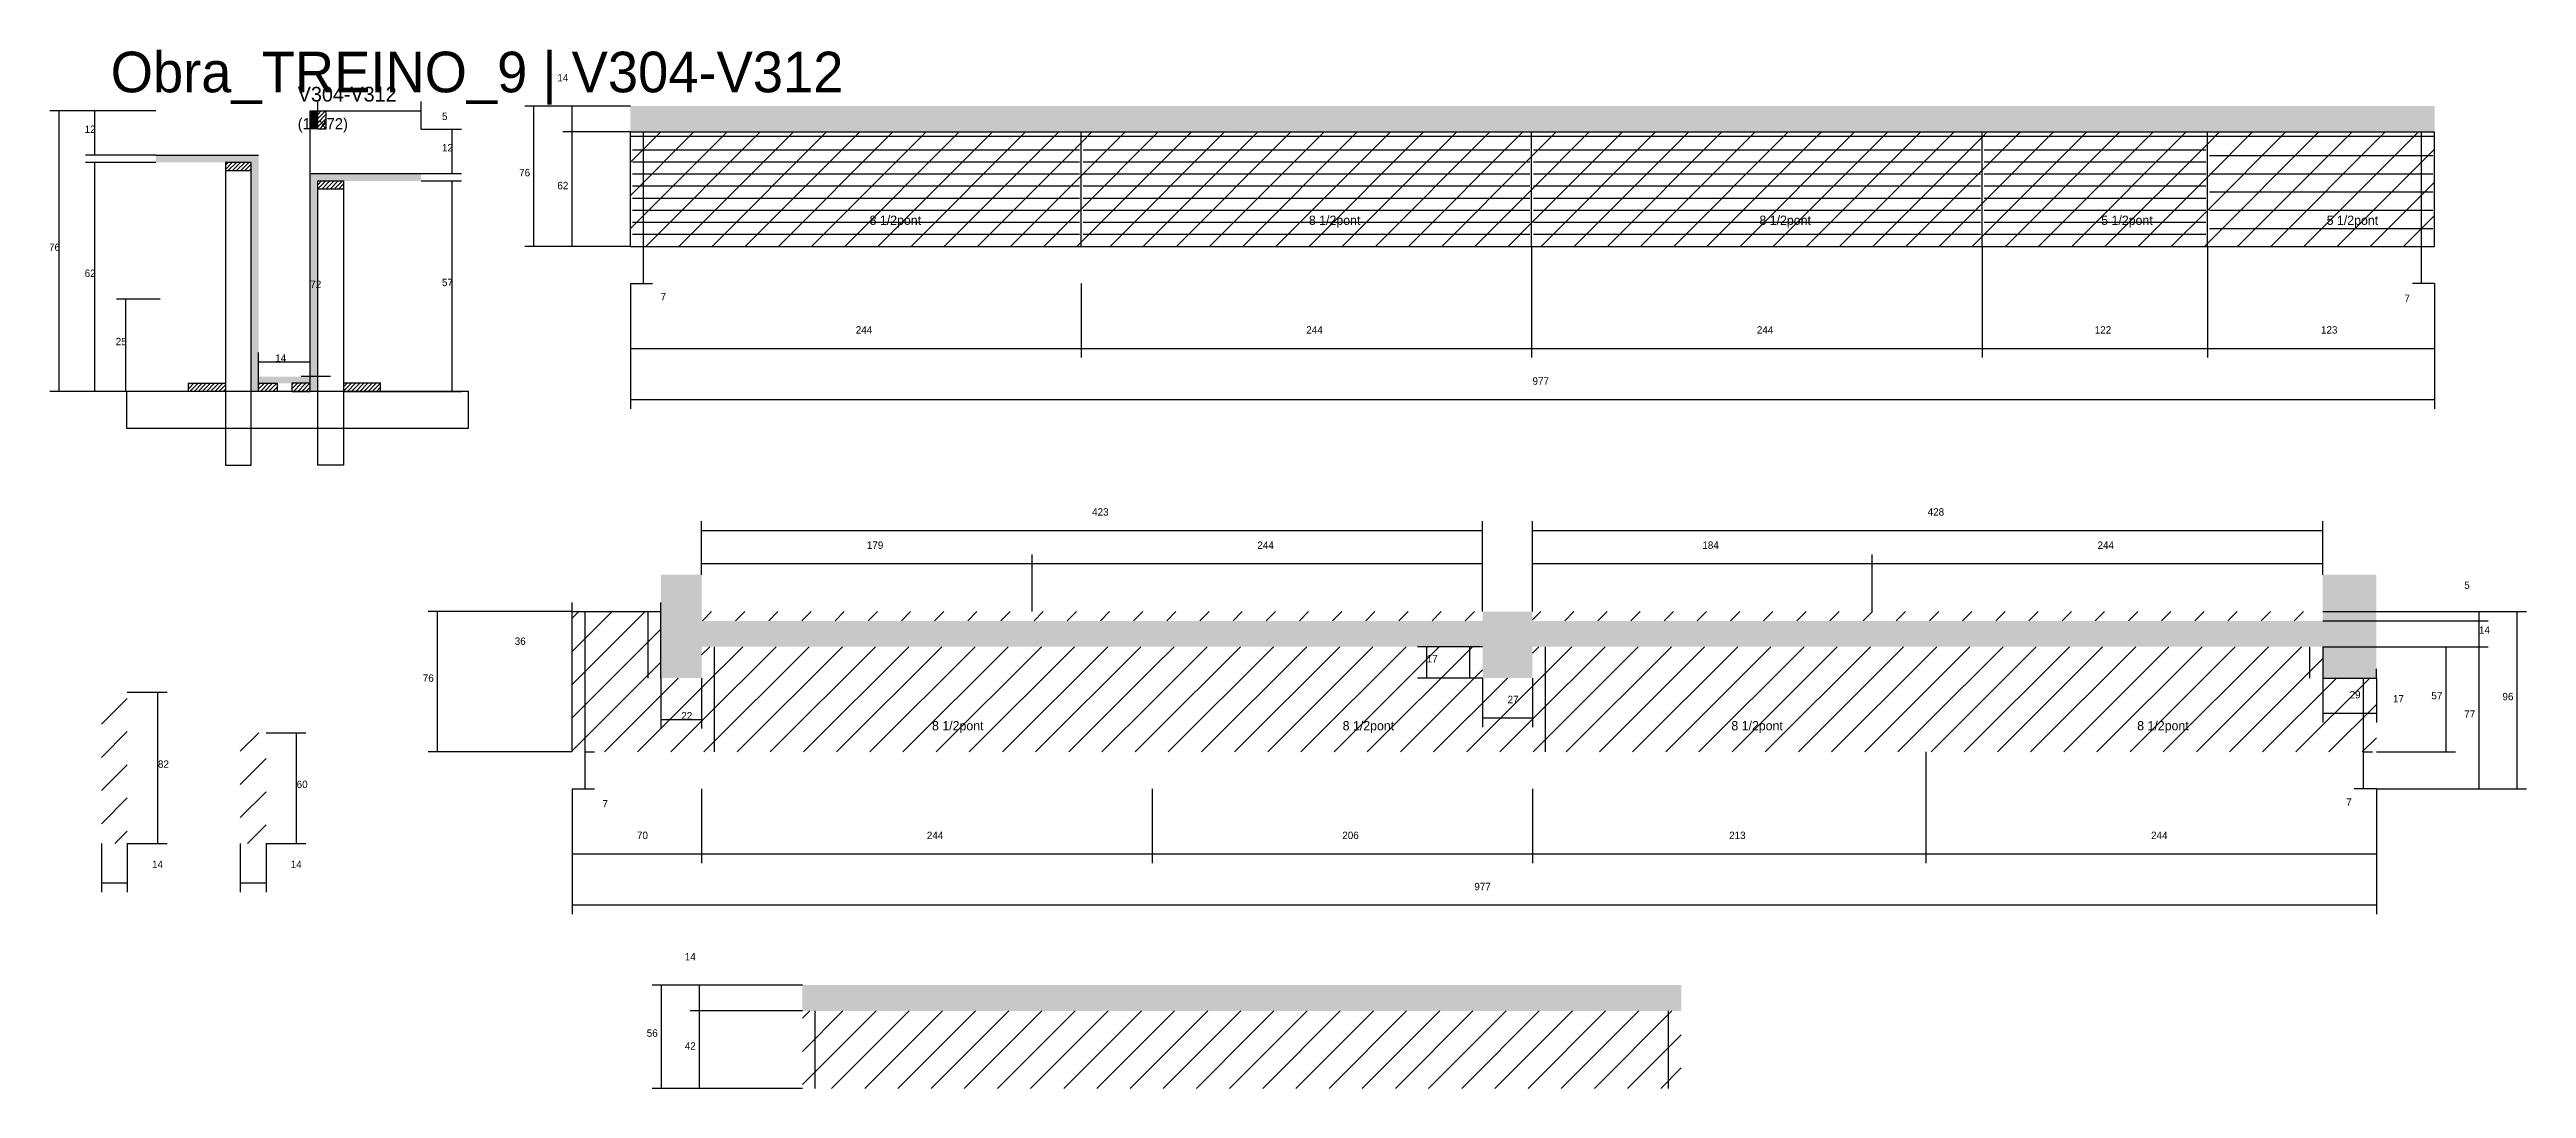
# Model space of a CAD drawing. Header units: metres. Extents: x -41 to 34800, y -36000 to 1848.
# Drawn here: x 2947 to 4288, y -33000 to -32437 of the extents above; entities that cross this region are included whole.
import ezdxf

# ---------------------------------------------------------------- set-up
doc = ezdxf.new("R2010")
doc.units = ezdxf.units.M
for name, color, linetype in [('COTA', 4, 'Continuous'), ('Cota Seção (2x)', 4, 'Continuous'), ('Hachura', 253, 'Continuous'), ('LABEL_ID', 3, 'Continuous'), ('Madeira', 126, 'Continuous'), ('NOMENCLATURA', 7, 'Continuous'), ('Painéis', 200, 'Continuous'), ('SARR_2.2x7', 40, 'Continuous'), ('Texto Seção', 7, 'Continuous')]:
    doc.layers.add(name, color=color, linetype=linetype)

msp = doc.modelspace()

# ---------------------------------------------------------------- texts
at = {"layer": 'COTA'}
for s, p in [('14', (3221.9, -32454.1)), ('5', (3159.4, -32475)), ('12', (2965.9, -32482)), ('12', (3159.4, -32492)), ('76', (3201.2, -32505.5)), ('62', (3221.9, -32512.5)), ('76', (2946.6, -32546)), ('62', (2965.9, -32560)), ('57', (3159.4, -32565)), ('7', (3277.8, -32572.7)), ('7', (4222.2, -32573.6)), ('25', (2982.7, -32597)), ('244', (3383.5, -32590.7)), ('244', (3627.5, -32590.7)), ('244', (3871.5, -32590.7)), ('122', (4054.5, -32590.7)), ('123', (4177, -32590.7)), ('977', (3750, -32618.4)), ('423', (3511.5, -32689.3)), ('428', (3964, -32689.3)), ('179', (3389.5, -32707.3)), ('244', (3601, -32707.3)), ('184', (3842, -32707.3)), ('244', (4056, -32707.3)), ('5', (4254.6, -32729)), ('36', (3198.8, -32759.3)), ('14', (4262.6, -32753.3)), ('17', (3692.7, -32768.8)), ('76', (3149, -32779.3)), ('29', (4192.5, -32788.3)), ('22', (3289, -32799.7)), ('27', (3736.5, -32790.9)), ('17', (4216, -32790.5)), ('57', (4236.8, -32788.8)), ('77', (4254.6, -32798.8)), ('96', (4275.3, -32789.3)), ('82', (3005.6, -32825.9)), ('60', (3080.7, -32836.9)), ('7', (3246.3, -32847.4)), ('7', (4190.7, -32846.5)), ('70', (3265, -32864.5)), ('244', (3422, -32864.5)), ('206', (3647, -32864.5)), ('213', (3856.5, -32864.5)), ('244', (4085, -32864.5)), ('14', (3002.4, -32880.2)), ('14', (3077.5, -32880.2)), ('977', (3718.5, -32892.2)), ('14', (3290.9, -32930.2)), ('56', (3270.3, -32971.6)), ('42', (3290.9, -32978.6))]:
    msp.add_text(s, height=4, dxfattribs=at).set_placement(p)
at = {"layer": 'Cota Seção (2x)'}
for s, p in [('72', (3088.1, -32566)), ('14', (3069.1, -32606))]:
    msp.add_text(s, height=4, dxfattribs=at).set_placement(p)
at = {"layer": 'LABEL_ID'}
msp.add_text('Obra_TREINO_9 | V304-V312', height=22, dxfattribs=at).set_placement((2980, -32460))
at = {"layer": 'NOMENCLATURA'}
for s, p in [('8 1/2pont', (3391, -32531.8)), ('8 1/2pont', (3628.9, -32531.8)), ('8 1/2pont', (3872.9, -32531.8)), ('5 1/2pont', (4058, -32531.8)), ('5 1/2pont', (4180.1, -32531.8)), ('8 1/2pont', (3424.8, -32805.6)), ('8 1/2pont', (3647.2, -32805.6)), ('8 1/2pont', (3857.7, -32805.6)), ('8 1/2pont', (4077.5, -32805.6))]:
    msp.add_text(s, height=5, dxfattribs=at).set_placement(p)
at = {"layer": 'Texto Seção'}
for s, height, p in [('V304-V312', 8, (3081.3, -32465)), ('(14x72)', 6, (3081.3, -32480))]:
    msp.add_text(s, height=height, dxfattribs=at).set_placement(p)

# ---------------------------------------------------------------- hatches: boundary and pattern name
at = {"layer": 'COTA'}
h = msp.add_hatch(dxfattribs=at)
h.set_pattern_fill('AR-CONC', scale=0.03)
h.paths.add_polyline_path([(3261.5, -32467.5), (3261.5, -32481.5), (4238.5, -32481.5), (4238.5, -32467.5)])
h = msp.add_hatch(dxfattribs=at)
h.set_pattern_fill('AR-CONC', scale=0.03)
h.paths.add_polyline_path([(3723, -32777.3), (3750, -32777.3), (3750, -32760.3), (4178, -32760.3), (4178, -32777.3), (4207, -32777.3), (4207, -32721.3), (4178, -32721.3), (4178, -32741.3), (4178, -32746.3), (3750, -32746.3), (3750, -32741.3), (3723, -32741.3), (3723, -32746.3), (3300, -32746.3), (3300, -32741.3), (3300, -32721.3), (3278, -32721.3), (3278, -32741.3), (3278, -32777.3), (3300, -32777.3), (3300, -32760.3), (3723, -32760.3)])
h = msp.add_hatch(dxfattribs=at)
h.set_pattern_fill('AR-CONC', scale=0.03)
h.paths.add_polyline_path([(3354.6, -32943.6), (3354.6, -32957.6), (3830.6, -32957.6), (3830.6, -32943.6)])
at = {"layer": 'Hachura'}
h = msp.add_hatch(color=8, dxfattribs=at)
h.dxf.hatch_style = 1
h.paths.add_polyline_path([(3092.1, -32470), (3088.1, -32470), (3088.1, -32470), (3088.1, -32480), (3088.1, -32480), (3092.1, -32480), (3092.1, -32480), (3092.1, -32470)])
h = msp.add_hatch(dxfattribs=at)
h.set_pattern_fill('ANSI31', scale=0.5)
h.paths.add_polyline_path([(3096.5, -32480), (3092.1, -32480), (3092.1, -32480), (3092.1, -32470), (3092.1, -32470), (3096.5, -32470), (3096.5, -32470), (3096.5, -32480)])
h = msp.add_hatch(dxfattribs=at)
h.set_pattern_fill('ANSI31', scale=4)
h.paths.add_polyline_path([(3505.5, -32481.5), (3261.5, -32481.5), (3261.5, -32543.5), (3505.5, -32543.5)])
h = msp.add_hatch(dxfattribs=at)
h.set_pattern_fill('ANSI31', scale=4)
h.paths.add_polyline_path([(3749.5, -32543.5), (3749.5, -32481.5), (3505.5, -32481.5), (3505.5, -32543.5)])
h = msp.add_hatch(dxfattribs=at)
h.set_pattern_fill('ANSI31', scale=4)
h.paths.add_polyline_path([(3993.5, -32543.5), (3993.5, -32481.5), (3749.5, -32481.5), (3749.5, -32543.5)])
h = msp.add_hatch(dxfattribs=at)
h.set_pattern_fill('ANSI31', scale=4)
h.paths.add_polyline_path([(3993.5, -32481.5), (3993.5, -32543.5), (4115.5, -32543.5), (4115.5, -32481.5)])
h = msp.add_hatch(dxfattribs=at)
h.set_pattern_fill('ANSI31', scale=4)
h.paths.add_polyline_path([(4115.5, -32543.5), (4238.5, -32543.5), (4238.5, -32481.5), (4115.5, -32481.5)])
h = msp.add_hatch(color=8, dxfattribs=at)
h.dxf.hatch_style = 1
h.paths.add_polyline_path([(3060.1, -32498), (3060.1, -32494), (3060.1, -32494), (3004.5, -32494), (3004.5, -32494), (3004.5, -32498), (3004.5, -32498), (3060.1, -32498)])
h = msp.add_hatch(dxfattribs=at)
h.set_pattern_fill('ANSI31', scale=0.5)
h.paths.add_polyline_path([(3056.1, -32502.4), (3056.1, -32498), (3056.1, -32498), (3042.1, -32498), (3042.1, -32498), (3042.1, -32502.4), (3042.1, -32502.4), (3056.1, -32502.4)])
h = msp.add_hatch(color=8, dxfattribs=at)
h.dxf.hatch_style = 1
h.paths.add_polyline_path([(3056.1, -32498), (3060.1, -32498), (3060.1, -32498), (3060.1, -32622), (3060.1, -32622), (3056.1, -32622), (3056.1, -32622), (3056.1, -32498)])
h = msp.add_hatch(color=8, dxfattribs=at)
h.dxf.hatch_style = 1
h.paths.add_polyline_path([(3148.1, -32508), (3148.1, -32504), (3148.1, -32504), (3088.1, -32504), (3088.1, -32504), (3088.1, -32508), (3088.1, -32508), (3148.1, -32508)])
h = msp.add_hatch(color=8, dxfattribs=at)
h.dxf.hatch_style = 1
h.paths.add_polyline_path([(3092.1, -32508), (3088.1, -32508), (3088.1, -32508), (3088.1, -32622), (3088.1, -32622), (3092.1, -32622), (3092.1, -32622), (3092.1, -32508)])
h = msp.add_hatch(dxfattribs=at)
h.set_pattern_fill('ANSI31', scale=0.5)
h.paths.add_polyline_path([(3092.1, -32512.4), (3092.1, -32508), (3092.1, -32508), (3106.1, -32508), (3106.1, -32508), (3106.1, -32512.4), (3106.1, -32512.4), (3092.1, -32512.4)])
h = msp.add_hatch(dxfattribs=at)
h.set_pattern_fill('ANSI31', scale=0.5)
h.paths.add_polyline_path([(3022.1, -32622), (3022.1, -32617.6), (3022.1, -32617.6), (3042.1, -32617.6), (3042.1, -32617.6), (3042.1, -32622), (3042.1, -32622), (3022.1, -32622)])
h = msp.add_hatch(color=8, dxfattribs=at)
h.dxf.hatch_style = 1
h.paths.add_polyline_path([(3088.1, -32617.6), (3088.1, -32614), (3088.1, -32614), (3060.1, -32614), (3060.1, -32614), (3060.1, -32617.6), (3060.1, -32617.6), (3088.1, -32617.6)])
h = msp.add_hatch(dxfattribs=at)
h.set_pattern_fill('ANSI31', scale=0.5)
h.paths.add_polyline_path([(3060.1, -32622), (3060.1, -32617.6), (3060.1, -32617.6), (3070.1, -32617.6), (3070.1, -32617.6), (3070.1, -32622), (3070.1, -32622), (3060.1, -32622)])
h = msp.add_hatch(dxfattribs=at)
h.set_pattern_fill('ANSI31', scale=0.5)
h.paths.add_polyline_path([(3088.1, -32622), (3088.1, -32617.6), (3088.1, -32617.6), (3078.1, -32617.6), (3078.1, -32617.6), (3078.1, -32622), (3078.1, -32622), (3088.1, -32622)])
h = msp.add_hatch(dxfattribs=at)
h.set_pattern_fill('ANSI31', scale=0.5)
h.paths.add_polyline_path([(3126.1, -32622), (3126.1, -32617.6), (3126.1, -32617.6), (3106.1, -32617.6), (3106.1, -32617.6), (3106.1, -32622), (3106.1, -32622), (3126.1, -32622)])
h = msp.add_hatch(dxfattribs=at)
h.set_pattern_fill('ANSI31', scale=4)
h.paths.add_polyline_path([(3230, -32741.3), (3230, -32817.3), (3300, -32817.3), (3300, -32777.3), (3278, -32777.3), (3278, -32741.3)])
h = msp.add_hatch(dxfattribs=at)
h.set_pattern_fill('ANSI31', scale=4)
h.paths.add_polyline_path([(3300, -32741.3), (3300, -32746.3), (3479, -32746.3), (3479, -32741.3)])
h = msp.add_hatch(dxfattribs=at)
h.set_pattern_fill('ANSI31', scale=4)
h.paths.add_polyline_path([(3479, -32741.3), (3479, -32746.3), (3723, -32746.3), (3723, -32741.3)])
h = msp.add_hatch(dxfattribs=at)
h.set_pattern_fill('ANSI31', scale=4)
h.paths.add_polyline_path([(3750, -32741.3), (3750, -32746.3), (3934, -32746.3), (3934, -32741.3)])
h = msp.add_hatch(dxfattribs=at)
h.set_pattern_fill('ANSI31', scale=4)
h.paths.add_polyline_path([(3934, -32741.3), (3934, -32746.3), (4178, -32746.3), (4178, -32741.3)])
h = msp.add_hatch(dxfattribs=at)
h.set_pattern_fill('ANSI31', scale=4)
h.paths.add_polyline_path([(3544, -32817.3), (3544, -32760.3), (3300, -32760.3), (3300, -32777.3), (3300, -32817.3)])
h = msp.add_hatch(dxfattribs=at)
h.set_pattern_fill('ANSI31', scale=4)
h.paths.add_polyline_path([(3750, -32817.3), (3750, -32777.3), (3723, -32777.3), (3723, -32760.3), (3544, -32760.3), (3544, -32817.3)])
h = msp.add_hatch(dxfattribs=at)
h.set_pattern_fill('ANSI31', scale=4)
h.paths.add_polyline_path([(3750, -32760.3), (3750, -32817.3), (3963, -32817.3), (3963, -32760.3)])
h = msp.add_hatch(dxfattribs=at)
h.set_pattern_fill('ANSI31', scale=4)
h.paths.add_polyline_path([(3963, -32760.3), (3963, -32817.3), (4207, -32817.3), (4207, -32777.3), (4178, -32777.3), (4178, -32760.3)])
h = msp.add_hatch(dxfattribs=at)
h.set_pattern_fill('ANSI31', scale=4)
h.paths.add_polyline_path([(2989, -32784.9), (2975, -32784.9), (2975, -32866.9), (2989, -32866.9)])
h = msp.add_hatch(dxfattribs=at)
h.set_pattern_fill('ANSI31', scale=4)
h.paths.add_polyline_path([(3064.2, -32806.9), (3050.2, -32806.9), (3050.2, -32866.9), (3064.2, -32866.9)])
h = msp.add_hatch(dxfattribs=at)
h.set_pattern_fill('ANSI31', scale=4)
h.paths.add_polyline_path([(3598.6, -32957.6), (3354.6, -32957.6), (3354.6, -32999.6), (3598.6, -32999.6)])
h = msp.add_hatch(dxfattribs=at)
h.set_pattern_fill('ANSI31', scale=4)
h.paths.add_polyline_path([(3830.6, -32957.6), (3598.6, -32957.6), (3598.6, -32999.6), (3830.6, -32999.6)])

# ---------------------------------------------------------------- linework, layer by layer
at = {"layer": 'COTA'}
for p, q in [((3004.5, -32470), (2947.1, -32470)), ((2952.1, -32622), (2952.1, -32470)), ((3004.5, -32470), (2966.4, -32470)), ((2971.4, -32494), (2971.4, -32470)), ((3092.1, -32470), (3092.1, -32465)), ((3092.1, -32470), (3148.1, -32470)), ((3148.1, -32480), (3148.1, -32465)), ((3261.5, -32467.5), (3204.2, -32467.5)), ((3209.2, -32543.5), (3209.2, -32467.5)), ((3261.5, -32467.5), (3224.9, -32467.5)), ((3229.9, -32481.5), (3229.9, -32467.5)), ((3148.1, -32480), (3169.9, -32480)), ((3164.9, -32504), (3164.9, -32480)), ((3261.5, -32481.5), (3224.9, -32481.5)), ((3261.5, -32481.5), (3224.9, -32481.5)), ((3229.9, -32543.5), (3229.9, -32481.5)), ((3004.5, -32494), (2966.4, -32494)), ((3004.5, -32498), (2966.4, -32498)), ((2971.4, -32622), (2971.4, -32498)), ((3148.1, -32504), (3169.9, -32504)), ((3148.1, -32508), (3169.9, -32508)), ((3164.9, -32622), (3164.9, -32508)), ((3261.5, -32543.5), (3204.2, -32543.5)), ((3261.5, -32543.5), (3224.9, -32543.5)), ((3268.5, -32563.5), (3268.5, -32543.5)), ((3268.5, -32543.5), (3273.5, -32543.5)), ((3749.5, -32543.5), (3749.5, -32603.7)), ((3993.5, -32543.5), (3993.5, -32603.7)), ((3993.5, -32543.5), (3993.5, -32603.7)), ((4115.5, -32543.5), (4115.5, -32603.7)), ((4231.5, -32563.5), (4231.5, -32543.5)), ((4231.5, -32543.5), (4236.5, -32543.5)), ((3261.5, -32563.5), (3261.5, -32603.7)), ((3261.5, -32563.5), (3261.5, -32631.4)), ((3261.5, -32563.5), (3273.5, -32563.5)), ((3505.5, -32563.5), (3505.5, -32603.7)), ((3505.5, -32563.5), (3505.5, -32603.7)), ((3749.5, -32563.5), (3749.5, -32603.7)), ((4115.5, -32563.5), (4115.5, -32603.7)), ((4238.5, -32563.5), (4226.5, -32563.5)), ((4238.5, -32563.5), (4238.5, -32603.7)), ((4238.5, -32563.5), (4238.5, -32631.4)), ((3006.8, -32572), (2983.2, -32572)), ((2988.2, -32622), (2988.2, -32572)), ((3261.5, -32598.7), (3505.5, -32598.7)), ((3505.5, -32598.7), (3749.5, -32598.7)), ((3749.5, -32598.7), (3993.5, -32598.7)), ((3993.5, -32598.7), (4115.5, -32598.7)), ((4115.5, -32598.7), (4238.5, -32598.7)), ((3026.5, -32622), (2947.1, -32622)), ((3026.5, -32622), (2966.4, -32622)), ((3006.8, -32622), (2983.2, -32622)), ((3121.7, -32622), (3169.9, -32622)), ((3261.5, -32626.4), (4238.5, -32626.4)), ((3300, -32721.3), (3300, -32692.3)), ((3300, -32697.3), (3723, -32697.3)), ((3723, -32741.3), (3723, -32692.3)), ((3750, -32741.3), (3750, -32692.3)), ((3750, -32697.3), (4178, -32697.3)), ((4178, -32721.3), (4178, -32692.3)), ((3300, -32721.3), (3300, -32710.3)), ((3300, -32715.3), (3479, -32715.3)), ((3479, -32741.3), (3479, -32710.3)), ((3479, -32741.3), (3479, -32710.3)), ((3479, -32715.3), (3723, -32715.3)), ((3723, -32741.3), (3723, -32710.3)), ((3750, -32741.3), (3750, -32710.3)), ((3750, -32715.3), (3934, -32715.3)), ((3934, -32741.3), (3934, -32710.3)), ((3934, -32741.3), (3934, -32710.3)), ((3934, -32715.3), (4178, -32715.3)), ((4178, -32721.3), (4178, -32710.3)), ((3230, -32741.3), (3152, -32741.3)), ((3157, -32817.3), (3157, -32741.3)), ((3230, -32741.3), (3230, -32736.3)), ((3230, -32741.3), (3278, -32741.3)), ((3278, -32777.3), (3278, -32736.3)), ((4178, -32741.3), (4288.3, -32741.3)), ((4178, -32741.3), (4267.6, -32741.3)), ((4262.6, -32746.3), (4262.6, -32741.3)), ((4283.3, -32837.3), (4283.3, -32741.3)), ((4178, -32746.3), (4267.6, -32746.3)), ((4207, -32746.3), (4267.6, -32746.3)), ((4262.6, -32760.3), (4262.6, -32746.3)), ((3723, -32760.3), (3687.7, -32760.3)), ((3692.7, -32777.3), (3692.7, -32760.3)), ((4178, -32760.3), (4178, -32782.3)), ((4178, -32760.3), (4249.8, -32760.3)), ((4207, -32760.3), (4267.6, -32760.3)), ((4207, -32760.3), (4267.6, -32760.3)), ((4244.8, -32817.3), (4244.8, -32760.3)), ((4262.6, -32837.3), (4262.6, -32760.3)), ((3278, -32777.3), (3278, -32804.7)), ((3300, -32777.3), (3300, -32804.7)), ((3723, -32777.3), (3687.7, -32777.3)), ((3723, -32777.3), (3723, -32803.9)), ((3750, -32777.3), (3750, -32803.9)), ((4178, -32777.3), (4178, -32801.3)), ((4178, -32777.3), (4207, -32777.3)), ((4207, -32777.3), (4207, -32772.3)), ((4207, -32777.3), (4207, -32801.3)), ((2989, -32784.9), (3010.6, -32784.9)), ((3005.6, -32866.9), (3005.6, -32784.9)), ((4178, -32796.3), (4207, -32796.3)), ((3064.2, -32806.9), (3085.7, -32806.9)), ((3080.7, -32866.9), (3080.7, -32806.9)), ((3278, -32799.7), (3300, -32799.7)), ((3723, -32798.9), (3750, -32798.9)), ((3230, -32817.3), (3152, -32817.3)), ((3237, -32837.3), (3237, -32817.3)), ((3237, -32817.3), (3242, -32817.3)), ((3963, -32817.3), (3963, -32877.5)), ((4200, -32837.3), (4200, -32817.3)), ((4200, -32817.3), (4205, -32817.3)), ((4207, -32817.3), (4249.8, -32817.3)), ((3230, -32837.3), (3230, -32877.5)), ((3230, -32837.3), (3230, -32905.2)), ((3230, -32837.3), (3242, -32837.3)), ((3300, -32837.3), (3300, -32877.5)), ((3300, -32837.3), (3300, -32877.5)), ((3544, -32837.3), (3544, -32877.5)), ((3544, -32837.3), (3544, -32877.5)), ((3750, -32837.3), (3750, -32877.5)), ((3750, -32837.3), (3750, -32877.5)), ((3963, -32837.3), (3963, -32877.5)), ((4207, -32837.3), (4195, -32837.3)), ((4207, -32837.3), (4207, -32877.5)), ((4207, -32837.3), (4288.3, -32837.3)), ((4207, -32837.3), (4267.6, -32837.3)), ((4207, -32837.3), (4207, -32905.2)), ((2975, -32866.9), (2975, -32893.2)), ((2989, -32866.9), (3010.6, -32866.9)), ((2989, -32866.9), (2989, -32893.2)), ((3050.2, -32866.9), (3050.2, -32893.2)), ((3064.2, -32866.9), (3085.7, -32866.9)), ((3064.2, -32866.9), (3064.2, -32893.2)), ((3230, -32872.5), (3300, -32872.5)), ((3300, -32872.5), (3544, -32872.5)), ((3544, -32872.5), (3750, -32872.5)), ((3750, -32872.5), (3963, -32872.5)), ((3963, -32872.5), (4207, -32872.5)), ((2975, -32888.2), (2989, -32888.2)), ((3050.2, -32888.2), (3064.2, -32888.2)), ((3230, -32900.2), (4207, -32900.2)), ((3354.6, -32943.6), (3273.3, -32943.6)), ((3278.3, -32999.6), (3278.3, -32943.6)), ((3354.6, -32943.6), (3293.9, -32943.6)), ((3298.9, -32957.6), (3298.9, -32943.6)), ((3354.6, -32957.6), (3293.9, -32957.6)), ((3354.6, -32957.6), (3293.9, -32957.6)), ((3298.9, -32999.6), (3298.9, -32957.6)), ((3354.6, -32999.6), (3273.3, -32999.6)), ((3354.6, -32999.6), (3293.9, -32999.6))]:
    msp.add_line(p, q, dxfattribs=at)
at = {"layer": 'Cota Seção (2x)'}
for p, q in [((3088.1, -32614), (3088.1, -32470)), ((3088.1, -32470), (3093.1, -32470)), ((3060.1, -32622), (3060.1, -32601)), ((3060.1, -32606), (3088.1, -32606)), ((3088.1, -32622), (3088.1, -32601)), ((3099.1, -32614), (3083.1, -32614))]:
    msp.add_line(p, q, dxfattribs=at)
at = {"layer": 'Madeira'}
for points in [[(3096.5, -32480), (3092.1, -32480), (3092.1, -32470), (3096.5, -32470)], [(3056.1, -32502.4), (3056.1, -32498), (3042.1, -32498), (3042.1, -32502.4)], [(3056.1, -32498), (3042.1, -32498), (3042.1, -32662), (3056.1, -32662)], [(3092.1, -32512.4), (3092.1, -32508), (3106.1, -32508), (3106.1, -32512.4)], [(3092.1, -32508), (3106.1, -32508), (3106.1, -32662), (3092.1, -32662)], [(2988.6, -32642), (3173.8, -32642), (3173.8, -32622), (2988.6, -32622)], [(3022.1, -32622), (3022.1, -32617.6), (3042.1, -32617.6), (3042.1, -32622)], [(3060.1, -32622), (3060.1, -32617.6), (3070.1, -32617.6), (3070.1, -32622)], [(3088.1, -32622), (3088.1, -32617.6), (3078.1, -32617.6), (3078.1, -32622)], [(3126.1, -32622), (3126.1, -32617.6), (3106.1, -32617.6), (3106.1, -32622)]]:
    msp.add_lwpolyline(points, close=True, dxfattribs=at)
at = {"layer": 'Painéis'}
for p, q in [((3261.5, -32481.5), (4238.5, -32481.5)), ((3261.5, -32543.5), (3261.5, -32481.5)), ((3505.5, -32543.5), (3505.5, -32481.5)), ((3749.5, -32543.5), (3749.5, -32481.5)), ((3993.5, -32543.5), (3993.5, -32481.5)), ((4115.5, -32543.5), (4115.5, -32481.5)), ((4238.5, -32543.5), (4238.5, -32481.5)), ((3004.5, -32494), (3060.1, -32494)), ((3088.1, -32504), (3148.1, -32504)), ((3261.5, -32543.5), (4238.5, -32543.5))]:
    msp.add_line(p, q, dxfattribs=at)
msp.add_lwpolyline([(3230, -32817.3), (3230, -32741.3), (3278, -32741.3)], dxfattribs=at)
at = {"layer": 'SARR_2.2x7'}
for p, q in [((3261.5, -32483.7), (3505.5, -32483.7)), ((3268.5, -32543.5), (3268.5, -32481.5)), ((3505.5, -32483.7), (3749.5, -32483.7)), ((3749.5, -32483.7), (3993.5, -32483.7)), ((3993.5, -32483.7), (4115.5, -32483.7)), ((4115.5, -32483.7), (4238.5, -32483.7)), ((4231.5, -32563.5), (4231.5, -32481.5)), ((3262.5, -32491.1), (3504.6, -32491.1)), ((3262.5, -32497.6), (3504.6, -32497.6)), ((3506.6, -32491.1), (3748.6, -32491.1)), ((3506.6, -32497.6), (3748.6, -32497.6)), ((3750.6, -32491.1), (3992.6, -32491.1)), ((3750.6, -32497.6), (3992.6, -32497.6)), ((3994.6, -32491.1), (4114.6, -32491.1)), ((3994.6, -32497.6), (4114.6, -32497.6)), ((4116.6, -32494.3), (4237.6, -32494.3)), ((3262.5, -32504.2), (3504.6, -32504.2)), ((3262.5, -32510.7), (3504.6, -32510.7)), ((3506.6, -32504.2), (3748.6, -32504.2)), ((3506.6, -32510.7), (3748.6, -32510.7)), ((3750.6, -32504.2), (3992.6, -32504.2)), ((3750.6, -32510.7), (3992.6, -32510.7)), ((3994.6, -32504.2), (4114.6, -32504.2)), ((3994.6, -32510.7), (4114.6, -32510.7)), ((4116.6, -32504.2), (4237.6, -32504.2)), ((4116.6, -32514), (4237.6, -32514)), ((3262.5, -32517.3), (3504.6, -32517.3)), ((3262.5, -32523.8), (3504.6, -32523.8)), ((3506.6, -32517.3), (3748.6, -32517.3)), ((3506.6, -32523.8), (3748.6, -32523.8)), ((3750.6, -32517.3), (3992.6, -32517.3)), ((3750.6, -32523.8), (3992.6, -32523.8)), ((3994.6, -32517.3), (4114.6, -32517.3)), ((3994.6, -32523.8), (4114.6, -32523.8)), ((4116.6, -32523.8), (4237.6, -32523.8)), ((3262.5, -32530.4), (3504.6, -32530.4)), ((3262.5, -32536.9), (3504.6, -32536.9)), ((3506.6, -32530.4), (3748.6, -32530.4)), ((3506.6, -32536.9), (3748.6, -32536.9)), ((3750.6, -32530.4), (3992.6, -32530.4)), ((3750.6, -32536.9), (3992.6, -32536.9)), ((3994.6, -32530.4), (4114.6, -32530.4)), ((3994.6, -32536.9), (4114.6, -32536.9)), ((4116.6, -32533.7), (4237.6, -32533.7)), ((3237, -32817.3), (3237, -32741.3)), ((3271, -32777.3), (3271, -32741.3)), ((3307, -32817.3), (3307, -32760.3)), ((3716, -32777.3), (3716, -32760.3)), ((3757, -32817.3), (3757, -32760.3)), ((4171, -32777.3), (4171, -32760.3)), ((4200, -32817.3), (4200, -32777.3)), ((3361.6, -32999.6), (3361.6, -32957.6)), ((3823.6, -32999.6), (3823.6, -32957.6))]:
    msp.add_line(p, q, dxfattribs=at)

msp.set_redraw_order([(e.dxf.handle, doc.entitydb.next_handle()) for e in msp.query("TEXT MTEXT ATTDEF DIMENSION ARC_DIMENSION")])  # texts and dimensions are drawn at this point

doc.saveas('drawing.dxf')
